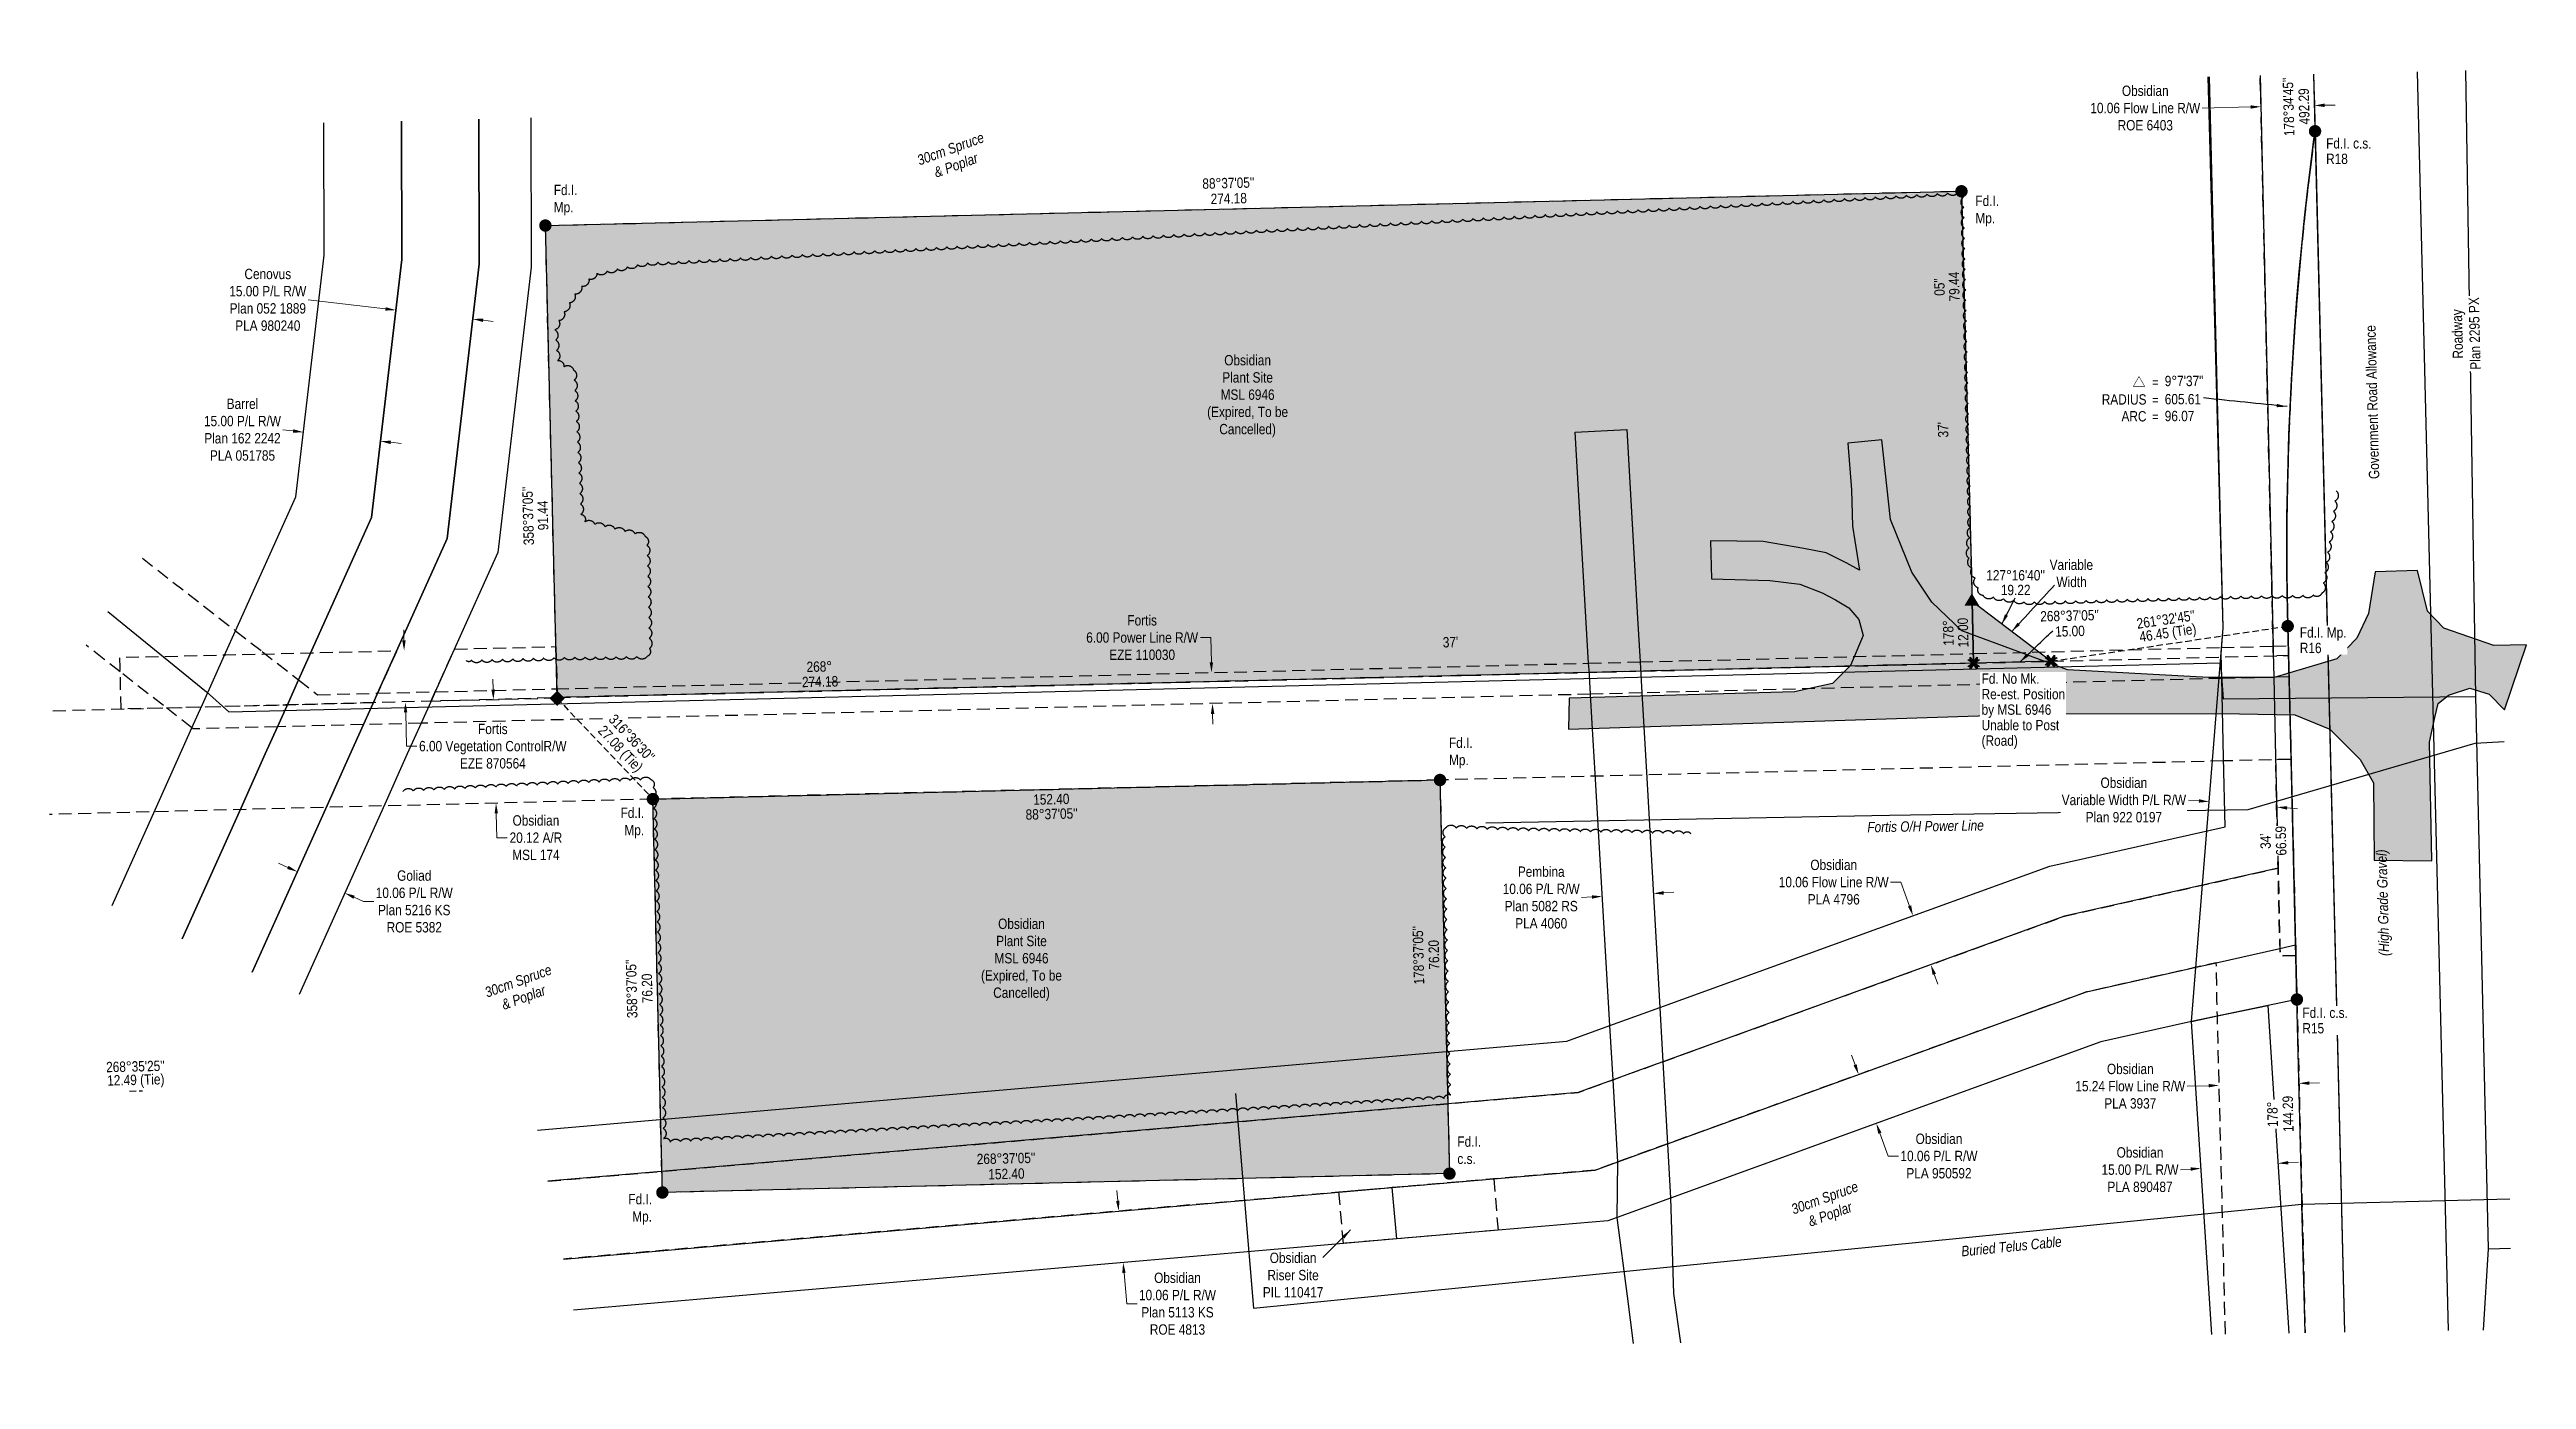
# Model space of a CAD drawing. Extents: x 615294 to 623191, y 5889240 to 5894182.
# Drawn here: x 617171 to 619567, y 5889240 to 5890527 of the extents above; entities that cross this region are included whole.
import ezdxf
from ezdxf.enums import TextEntityAlignment as Align

# ---------------------------------------------------------------- set-up
doc = ezdxf.new("R2010")
doc.units = 0
doc.header["$LTSCALE"] = 5
doc.header["$PDSIZE"] = 0.5
for name, pattern in [('0', [1, 1, 0]), ('foc-ACCESSROAD', [3.75, 2.5, -1.25]), ('foc-FLOWLINE', [3.75, 2.5, -1.25]), ('foc-TIELINE', [1.875, 1.25, -0.625])]:
    doc.linetypes.add(name, pattern=pattern)
doc.layers.get('Defpoints').update_dxf_attribs({"color": 9})
for name, color, linetype in [('AS-POWER', 104, 'foc-POWER'), ('AS-ROADS', 254, 'Continuous'), ('AS-TELUS', 224, 'foc-TEL'), ('C-AR', 13, 'foc-ACCESSROAD'), ('C-FLOWLINE', 13, 'foc-FLOWLINE'), ('C-RW', 13, 'Continuous'), ('C-WS', 13, 'foc-ACCESSROAD'), ('F-EZE', 190, 'foc-FLOWLINE'), ('F-RW', 190, 'Continuous'), ('L-BD', 7, 'Continuous'), ('L-BD1', 253, 'Continuous'), ('L-MON', 1, 'Continuous'), ('L-MON-T', 1, 'Continuous'), ('L-ROAD-T', 7, 'Continuous'), ('L-SEC', 7, 'Continuous'), ('L-TIE', 7, 'foc-TIELINE'), ('L-TITLEDB', 4, 'Continuous'), ('L-TITLEDB-T', 4, 'Continuous'), ('P-PROPOSED', 10, 'Continuous'), ('P-PROPOSED-H', 21, 'Continuous'), ('P-TXT', 4, 'Continuous'), ('T-BUSH', 110, '0'), ('T-BUSH-T', 110, 'Continuous')]:
    doc.layers.add(name, color=color, linetype=linetype)
for name, color, linetype, lineweight in [('C-AR-T', 13, 'Continuous', 9), ('C-FLOWLINE-T', 13, 'Continuous', 9), ('C-RW-T', 13, 'Continuous', 9), ('C-WS-T', 13, 'Continuous', 9), ('F-EZE-T', 190, 'Continuous', 9), ('F-RW-T', 190, 'Continuous', 9), ('T-TEXT', 48, 'Continuous', 18)]:
    doc.layers.add(name, color=color, linetype=linetype, lineweight=lineweight)
doc.styles.add('80', font='ARIALN.TTF', dxfattribs={"height": 10})
doc.styles.add('80CG', font='ARIALN.TTF', dxfattribs={"height": 10})
doc.styles.add('80L', font='ARIALN.TTF', dxfattribs={"height": 10})
doc.styles.add('80LS', font='ARIALNI.TTF', dxfattribs={"height": 10})
doc.styles.add('foc-LtypeFont', font='ARIALN.TTF', dxfattribs={"height": 7.35})
doc.linetypes.add('foc-POWER', pattern='A,6,-1,["P",foc-LtypeFont,S=0.2,R=0,X=-0.625,Y=-0.75],-1.24,4', length=12.24)
doc.linetypes.add('foc-TEL', pattern='A,2,-1,["T",foc-LtypeFont,S=0.2,R=0,X=-0.425,Y=-0.75],-1.24,8', length=12.24)
doc.dimstyles.new('Compass 5 000', dxfattribs={"dimscale": 5, "dimtxt": 9, "dimasz": 2, "dimexe": 0.2, "dimexo": 0.0625, "dimgap": 0.5, "dimtad": 0, "dimtih": 1, "dimtoh": 1, "dimzin": 0, "dimdsep": 46, "dimtxsty": '80CG', "dimcen": 0.1, "dimse1": 1, "dimse2": 1, "dimclrd": 256, "dimclrt": 256, "dimaunit": 1, "dimadec": 4, "dimazin": 0, "dimtfac": 0.06, "dimtofl": 0, "dimtmove": 0, "dimatfit": 1, "dimfxl": 0.2, "dimtolj": 1, "dimtzin": 0, "dimlwd": -1, "dimarcsym": 0})

msp = doc.modelspace()

# ---------------------------------------------------------------- texts
at = {"layer": 'AS-POWER', "insert": (618985.533, 5889775.4), "char_height": 9.99643, "width": 112.46088, "attachment_point": 5, "rotation": 0.923722, "style": '80CG'}
msp.add_mtext('\\A1;{\\fArial Narrow|b0|i1|c0|p34;Fortis O/H Power Line}', dxfattribs=at)
at = {"layer": 'AS-TELUS', "insert": (619068.608, 5889368.732), "char_height": 9.99643, "width": 97.2003, "attachment_point": 5, "rotation": 5.666412, "style": '80CG'}
msp.add_mtext('\\A1;{\\fArial Narrow|b0|i1|c0|p34;Buried Telus Cable}', dxfattribs=at)
at = {"layer": 'C-WS-T', "char_height": 10, "attachment_point": 5, "style": '80CG'}
for s, insert, width in [('\\A1;Obsidian\\PPlant Site\\PMSL 6946\\P(Expired, To be \\PCancelled)', (618329.633, 5890191.656), 77.92401), ('\\A1;Obsidian\\PPlant Site\\PMSL 6946\\P(Expired, To be \\PCancelled)', (618110.879, 5889646.192), 77.92401), ('\\A1;Obsidian\\PRiser Site\\PPIL 110417', (618373.64, 5889340.943), 58.16276)]:
    msp.add_mtext(s, dxfattribs=dict(at, insert=insert, width=width))
at = {"layer": 'L-BD', "style": '80L'}
for s, height, rotation, p in [("178°34'45''", 9.99643, 91.5003, (619336.69, 5890471.72)), ('492.29', 9.9964, 91.5003, (619351.679, 5890472.113)), ("268°37'05''", 9.99643, 1.3942, (619124.872, 5889979.225)), ("261°32'45''", 9.99643, 8.4365, (619217.957, 5889975.588)), ('15.00', 9.9964, 1.3942, (619125.237, 5889964.235)), ('46.45 (Tie)', 9.99643, 8.4365, (619220.047, 5889961.497)), ("268°35'25''", 9.99643, 1.4093, (617253.677, 5889543.013)), ('12.49 (Tie)', 9.99643, 1.4093, (617254.027, 5889528.773))]:
    msp.add_text(s, height=height, rotation=rotation, dxfattribs=at).set_placement(p, align=Align.MIDDLE)
for s, height, p in [("127°16'40''", 9.99643, (619072.627, 5890018.337)), ('19.22', 9.9964, (619072.719, 5890004.092))]:
    msp.add_text(s, height=height, dxfattribs=at).set_placement(p, align=Align.MIDDLE)
at = {"layer": 'L-BD1', "style": '80L'}
for s, height, rotation, p in [("88°37'05''", 9.9964, 1.3952, (618311.041, 5890397.989)), ('274.18', 9.9964, 1.3952, (618311.406, 5890382.999)), ("05''", 9.9964, 91.4756, (618998.906, 5890297.377)), ('79.44', 9.9964, 91.4756, (619013.146, 5890297.743)), ("37'", 9.9964, 91.4756, (619002.466, 5890159.149)), ("358°37'05''", 9.99643, 91.4329, (617633.533, 5890075.849)), ('91.44', 9.9964, 91.4329, (617647.774, 5890076.205)), ("37'", 9.9964, 1.3887, (618525.944, 5889953.639)), ('178°', 9.9964, 91.4756, (619007.533, 5889962.477)), ('12.00', 9.9964, 91.4756, (619021.773, 5889962.844)), ('268°', 9.9964, 1.3887, (617915.283, 5889929.972)), ("88°37'05''", 9.9964, 1.389, (618140.046, 5889787.331)), ('152.40', 9.9964, 1.389, (618139.7, 5889801.572)), ("178°37'05''", 9.99643, 91.379108, (618494.866, 5889650.642)), ('76.20', 9.9964, 91.379108, (618509.856, 5889651.003)), ("358°37'05''", 9.99643, 91.3825, (617733.687, 5889618.099)), ('76.20', 9.9964, 91.3825, (617748.678, 5889618.461)), ("268°37'05''", 9.99643, 1.354978, (618095.975, 5889453.958)), ('152.40', 9.9964, 1.354978, (618096.33, 5889438.968))]:
    msp.add_text(s, height=height, rotation=rotation, dxfattribs=at).set_placement(p, align=Align.MIDDLE)
at = {"layer": 'L-BD1', "insert": (617915.871, 5889920.371), "char_height": 9.9964, "width": 35.2655, "attachment_point": 2, "rotation": 1.3887, "style": '80L', "bg_fill": 1, "box_fill_scale": 1.15, "bg_fill_color": 21, "bg_fill_transparency": 0}
msp.add_mtext('274.18', dxfattribs=at)
at = {"layer": 'L-ROAD-T', "style": '80L'}
msp.add_text('Government Road Allowance', height=9.99643, rotation=91.421118, dxfattribs=at).set_placement((619417.693, 5890185.91), align=Align.MIDDLE_CENTER)
at = {"layer": 'P-TXT', "insert": (619105.493, 5890033.54), "char_height": 9.99643, "attachment_point": 1, "style": '80L'}
msp.add_mtext_dynamic_manual_height_columns('\\pi0.084698;Variable\\P\\pi6.6512;Width', width=41.62797, gutter_width=50, heights=[0], dxfattribs=at)
at = {"layer": 'T-BUSH-T', "char_height": 9.99979, "attachment_point": 1, "rotation": 20, "style": '80L'}
for insert in [(618008.477, 5890424.178), (617590.147, 5889618.739)]:
    msp.add_mtext_dynamic_manual_height_columns('\\pi0.36449;{\\fArial Narrow|b0|i1|c0|p34;30cm Spruce\\P\\pi11.64;& Poplar}', width=67.3101, gutter_width=50, heights=[0], dxfattribs=dict(at, insert=insert))
at = {"layer": 'T-TEXT', "style": '80LS'}
msp.add_text('(High Grade Gravel)', height=10, rotation=91.421118, dxfattribs=at).set_placement((619427.868, 5889701.439), align=Align.MIDDLE_CENTER)

# ---------------------------------------------------------------- blocks, each defined once
blk = doc.blocks.new('*D699')
at = {"layer": 'C-RW-T', "transparency": 16777216}
for p, q in [((618917.4, 5889544.5), (618913.9, 5889553.9)), ((618941.3, 5889478.4), (618949.4, 5889456.2)), ((618949.4, 5889456.2), (618959.4, 5889456.2))]:
    blk.add_line(p, q, dxfattribs=at)
for points in [[(618918.9, 5889545.1), (618915.8, 5889543.9), (618920.8, 5889535.1)], [(618942.9, 5889479), (618939.7, 5889477.9), (618937.9, 5889487.8)]]:
    blk.add_solid(points, dxfattribs=at)
at = {"layer": 'Defpoints', "color": 0, "transparency": 16777216}
for p in [(618884.5, 5889521.9), (618937.9, 5889487.8), (618901.6, 5889474.7)]:
    blk.add_point(p, dxfattribs=at)
at = {"layer": 'C-RW-T', "transparency": 16777216, "insert": (618998.5, 5889456.2), "char_height": 10, "attachment_point": 5, "style": '80CG', "bg_fill": 3, "box_fill_scale": 1.1, "bg_fill_color": 256, "bg_fill_true_color": 13158600, "bg_fill_transparency": 0}
blk.add_mtext('\\A1;Obsidian\\P10.06 P/L R/W\\PPLA 950592', dxfattribs=at)
blk = doc.blocks.new('*D700')
at = {"layer": 'Defpoints', "color": 0, "transparency": 16777216}
for p in [(618277, 5889923.7), (618294.8, 5889924.2), (618277.7, 5889893.7)]:
    blk.add_point(p, dxfattribs=at)
at = {"layer": 'F-EZE-T', "transparency": 16777216}
for p, q in [((618294, 5889958), (618284, 5889958)), ((618294.6, 5889934.1), (618294, 5889958)), ((618295.8, 5889884.2), (618296.1, 5889874.2))]:
    blk.add_line(p, q, dxfattribs=at)
for points in [[(618296.2, 5889934.2), (618292.9, 5889934.1), (618294.8, 5889924.2)], [(618297.5, 5889884.2), (618294.1, 5889884.1), (618295.6, 5889894.2)]]:
    blk.add_solid(points, dxfattribs=at)
at = {"layer": 'F-EZE-T', "transparency": 16777216, "insert": (618227.6, 5889958), "char_height": 10, "attachment_point": 5, "style": '80CG'}
blk.add_mtext('\\A1;Fortis\\P6.00 Power Line R/W\\PEZE 110030', dxfattribs=at)
blk = doc.blocks.new('fdia')
at = {"color": 255, "const_width": 1}
blk.add_lwpolyline([(-0.5, 0, 1), (0.5, 0, 1)], format="xyb", close=True, dxfattribs=at)
blk = doc.blocks.new('Fdiaa')
blk.add_blockref('fdia', (0, 0))
blk = doc.blocks.new('fdib')
at = {"color": 1, "const_width": 1.6}
blk.add_lwpolyline([(-0.4, 0, 1), (0.4, 0, 1)], format="xyb", close=True, dxfattribs=at)
at = {"color": 1}
blk.add_circle((0, 0), 0.8, dxfattribs=at)
blk = doc.blocks.new('Fdibb')
blk.add_blockref('fdib', (0, 0))
blk = doc.blocks.new('fdicc')
for name in ['Fdibb', 'Fdiaa']:
    blk.add_blockref(name, (0, 0))
blk = doc.blocks.new('FDI')
blk.add_blockref('fdicc', (0, 0))
blk = doc.blocks.new('TRIA')
blk.add_hatch(color=255).paths.add_polyline_path([(-0.04, 1.52), (-1.47, -0.87), (1.39, -0.87)])
blk = doc.blocks.new('TRIAA')
blk.add_blockref('TRIA', (0, 0))
blk = doc.blocks.new('TRIB')
at = {"color": 1}
blk.add_lwpolyline([(-1.12, -0.67), (-0.04, 1.13), (1.04, -0.67)], close=True, dxfattribs=at)
blk = doc.blocks.new('TRIBB')
blk.add_blockref('TRIB', (0, 0))
blk = doc.blocks.new('TRICC')
for name in ['TRIAA', 'TRIBB']:
    blk.add_blockref(name, (0, 0))
blk = doc.blocks.new('plspike')
blk.add_blockref('TRICC', (0, 0))
blk = doc.blocks.new('SMONA')
blk.add_hatch(color=255).paths.add_polyline_path([(0, -1.49), (1.49, 0), (0, 1.49), (-1.49, 0)])
blk = doc.blocks.new('SMONAA')
blk.add_blockref('SMONA', (0, 0))
blk = doc.blocks.new('SMONB')
at = {"color": 1}
blk.add_solid([(0, 1.2), (1.2, 0), (-1.2, 0), (0, -1.2)], dxfattribs=at)
blk = doc.blocks.new('SMONBB')
blk.add_blockref('SMONB', (0, 0))
blk = doc.blocks.new('SMONCC')
for name in ['SMONAA', 'SMONBB']:
    blk.add_blockref(name, (0, 0))
blk = doc.blocks.new('FDIBAR')
blk.add_blockref('SMONCC', (0, 0))
blk = doc.blocks.new('TEMP')
h = blk.add_hatch(color=255)
h.dxf.hatch_style = 1
h.paths.add_polyline_path([(0, 0.25), (-0.67, 1.15), (-0.67, 0.67), (-1.15, 0.67), (-0.25, 0), (-1.15, -0.67), (-0.67, -0.67), (-0.67, -1.15), (0, -0.25), (0.67, -1.15), (0.67, -0.67), (1.15, -0.67), (0.25, 0), (1.15, 0.67), (0.67, 0.67), (0.67, 1.15)])
h.paths.add_polyline_path([(0.57, 0.85), (0.57, 0.57), (0.85, 0.57), (0.08, 0), (0.85, -0.57), (0.57, -0.57), (0.57, -0.85), (0, -0.08), (-0.57, -0.85), (-0.57, -0.57), (-0.85, -0.57), (-0.08, 0), (-0.85, 0.57), (-0.57, 0.57), (-0.57, 0.85), (0, 0.08)], flags=16)
h = blk.add_hatch(color=1)
h.dxf.hatch_style = 1
h.paths.add_polyline_path([(0, 0.08), (-0.57, 0.85), (-0.57, 0.57), (-0.85, 0.57), (-0.08, 0), (-0.85, -0.57), (-0.57, -0.57), (-0.57, -0.85), (0, -0.08), (0.57, -0.85), (0.57, -0.57), (0.85, -0.57), (0.08, 0), (0.85, 0.57), (0.57, 0.57), (0.57, 0.85)])
at = {"color": 1}
for p, q in [((-0.08, 0), (0.08, 0)), ((0, 0.08), (0, -0.08))]:
    blk.add_line(p, q, dxfattribs=at)
at = {"color": 255, "flags": 128}
blk.add_lwpolyline([(-0.25, 0), (-1.15, 0.67), (-0.67, 0.67), (-0.67, 1.15), (0, 0.25), (0.67, 1.15), (0.67, 0.67), (1.15, 0.67), (0.25, 0), (1.15, -0.67), (0.67, -0.67), (0.67, -1.15), (0, -0.25), (-0.67, -1.15), (-0.67, -0.67), (-1.15, -0.67)], close=True, dxfattribs=at)
at = {"color": 1, "flags": 128}
blk.add_lwpolyline([(-0.08, 0), (-0.85, 0.57), (-0.57, 0.57), (-0.57, 0.85), (0, 0.08), (0.57, 0.85), (0.57, 0.57), (0.85, 0.57), (0.08, 0), (0.85, -0.57), (0.57, -0.57), (0.57, -0.85), (0, -0.08), (-0.57, -0.85), (-0.57, -0.57), (-0.85, -0.57)], close=True, dxfattribs=at)
blk = doc.blocks.new('*D701')
at = {"layer": 'Defpoints', "color": 0, "transparency": 16777216}
for p in [(617411, 5889733.2), (617456.1, 5889710.8), (617456.9, 5889712.6)]:
    blk.add_point(p, dxfattribs=at)
at = {"layer": 'F-RW-T', "transparency": 16777216}
for p, q in [((617401.1, 5889735.6), (617392, 5889739.7)), ((617465.2, 5889706.7), (617474.3, 5889702.6)), ((617474.3, 5889702.6), (617484.3, 5889702.6))]:
    blk.add_line(p, q, dxfattribs=at)
for points in [[(617401.8, 5889737.1), (617400.4, 5889734), (617410.2, 5889731.5)], [(617465.9, 5889708.2), (617464.5, 5889705.2), (617456.1, 5889710.8)]]:
    blk.add_solid(points, dxfattribs=at)
at = {"layer": 'F-RW-T', "transparency": 16777216, "insert": (617523.4, 5889702.6), "char_height": 10, "attachment_point": 5, "style": '80CG'}
blk.add_mtext('\\A1;Goliad\\P10.06 P/L R/W\\PPlan 5216 KS\\PROE 5382', dxfattribs=at)
blk = doc.blocks.new('*D702')
at = {"layer": 'Defpoints', "color": 0, "transparency": 16777216}
for p in [(618721.5, 5889720.2), (618672.2, 5889717.4), (618722.1, 5889710.3)]:
    blk.add_point(p, dxfattribs=at)
at = {"layer": 'F-RW-T', "transparency": 16777216}
for p, q in [((618662.8, 5889707), (618652.8, 5889706.4)), ((618732.1, 5889710.9), (618742.1, 5889711.5))]:
    blk.add_line(p, q, dxfattribs=at)
for points in [[(618662.7, 5889708.6), (618662.9, 5889705.3), (618672.8, 5889707.5)], [(618732, 5889712.6), (618732.2, 5889709.2), (618722.1, 5889710.3)]]:
    blk.add_solid(points, dxfattribs=at)
at = {"layer": 'F-RW-T', "transparency": 16777216, "insert": (618613.7, 5889706.4), "char_height": 10, "attachment_point": 5, "style": '80CG'}
blk.add_mtext('\\A1;Pembina\\P10.06 P/L R/W\\PPlan 5082 RS\\PPLA 4060', dxfattribs=at)
blk = doc.blocks.new('*D703')
at = {"layer": 'C-FLOWLINE-T', "transparency": 16777216}
for p, q in [((618961.7, 5889721.3), (618951.7, 5889721.3)), ((618970, 5889698.2), (618961.7, 5889721.3)), ((618994, 5889632.1), (618997.4, 5889622.7))]:
    blk.add_line(p, q, dxfattribs=at)
for points in [[(618971.6, 5889698.8), (618968.5, 5889697.7), (618973.4, 5889688.8)], [(618995.6, 5889632.7), (618992.4, 5889631.5), (618990.6, 5889641.5)]]:
    blk.add_solid(points, dxfattribs=at)
at = {"layer": 'Defpoints', "color": 0, "transparency": 16777216}
for p in [(618973.4, 5889688.8), (618922.1, 5889670.2), (618939.3, 5889622.9)]:
    blk.add_point(p, dxfattribs=at)
at = {"layer": 'C-FLOWLINE-T', "transparency": 16777216, "insert": (618896.7, 5889721.3), "char_height": 10, "attachment_point": 5, "style": '80CG'}
blk.add_mtext('\\A1;Obsidian\\P10.06 Flow Line R/W\\PPLA 4796', dxfattribs=at)
blk = doc.blocks.new('*D704')
at = {"layer": 'C-FLOWLINE-T', "transparency": 16777216}
for p, q in [((618204.1, 5889412.9), (618203.2, 5889422.8)), ((618210.1, 5889343.2), (618212.7, 5889313.3)), ((618212.7, 5889313.3), (618222.7, 5889313.3))]:
    blk.add_line(p, q, dxfattribs=at)
for points in [[(618205.7, 5889413), (618202.4, 5889412.7), (618204.9, 5889402.9)], [(618211.7, 5889343.3), (618208.4, 5889343), (618209.2, 5889353.1)]]:
    blk.add_solid(points, dxfattribs=at)
at = {"layer": 'Defpoints', "color": 0, "transparency": 16777216}
for p in [(618153.6, 5889398.5), (618157.9, 5889348.7), (618209.2, 5889353.1)]:
    blk.add_point(p, dxfattribs=at)
at = {"layer": 'C-FLOWLINE-T', "transparency": 16777216, "insert": (618261.8, 5889313.3), "char_height": 10, "attachment_point": 5, "style": '80CG'}
blk.add_mtext('\\A1;Obsidian\\P10.06 P/L R/W\\PPlan 5113 KS\\PROE 4813', dxfattribs=at)
blk = doc.blocks.new('*D705')
at = {"layer": 'C-FLOWLINE-T', "transparency": 16777216}
for p, q in [((619259.6, 5889524.3), (619238.6, 5889523.8)), ((619356.8, 5889526.8), (619366.8, 5889527.1))]:
    blk.add_line(p, q, dxfattribs=at)
for points in [[(619356.8, 5889528.5), (619356.9, 5889525.1), (619346.8, 5889526.6)], [(619259.5, 5889526), (619259.6, 5889522.7), (619269.6, 5889524.6)]]:
    blk.add_solid(points, dxfattribs=at)
at = {"layer": 'Defpoints', "color": 0, "transparency": 16777216}
for p in [(619346.8, 5889528.1), (619269.5, 5889526.1), (619269.6, 5889524.6)]:
    blk.add_point(p, dxfattribs=at)
at = {"layer": 'C-FLOWLINE-T', "transparency": 16777216, "insert": (619183.6, 5889523.8), "char_height": 10, "attachment_point": 5, "style": '80CG'}
blk.add_mtext('\\A1;Obsidian\\P15.24 Flow Line R/W\\PPLA 3937', dxfattribs=at)
blk = doc.blocks.new('*D706')
at = {"layer": 'C-AR-T', "transparency": 16777216}
for p, q in [((617599.7, 5889907.8), (617599.4, 5889917.7)), ((617602.8, 5889787.9), (617603.4, 5889764.3)), ((617603.4, 5889764.3), (617613.4, 5889764.3))]:
    blk.add_line(p, q, dxfattribs=at)
for points in [[(617601.4, 5889907.8), (617598, 5889907.7), (617600, 5889897.8)], [(617604.4, 5889787.9), (617601.1, 5889787.8), (617602.5, 5889797.8)]]:
    blk.add_solid(points, dxfattribs=at)
at = {"layer": 'Defpoints', "color": 0, "transparency": 16777216}
for p in [(617610.7, 5889898), (617602.5, 5889797.8), (617613.2, 5889798.1)]:
    blk.add_point(p, dxfattribs=at)
at = {"layer": 'C-AR-T', "transparency": 16777216, "insert": (617641.1, 5889764.3), "char_height": 10, "attachment_point": 5, "style": '80CG'}
blk.add_mtext('\\A1;Obsidian\\P20.12 A/R\\PMSL 174', dxfattribs=at)
blk = doc.blocks.new('*D707')
at = {"layer": 'Defpoints', "color": 0, "transparency": 16777216}
for p in [(617416.2, 5890156.8), (617415, 5890146.5), (617489.5, 5890137.8)]:
    blk.add_point(p, dxfattribs=at)
at = {"layer": 'F-RW-T', "transparency": 16777216}
for p, q in [((617406.2, 5890158), (617396.3, 5890159.2)), ((617500.6, 5890147), (617510.6, 5890145.8))]:
    blk.add_line(p, q, dxfattribs=at)
for points in [[(617406.4, 5890159.7), (617406, 5890156.3), (617416.2, 5890156.8)], [(617500.8, 5890148.6), (617500.4, 5890145.3), (617490.7, 5890148.1)]]:
    blk.add_solid(points, dxfattribs=at)
at = {"layer": 'F-RW-T', "transparency": 16777216, "insert": (617357.2, 5890159.2), "char_height": 10, "attachment_point": 5, "style": '80CG'}
blk.add_mtext('\\A1;Barrel\\P15.00 P/L R/W\\PPlan 162 2242\\PPLA 051785', dxfattribs=at)
blk = doc.blocks.new('*D708')
at = {"layer": 'Defpoints', "color": 0, "transparency": 16777216}
for p in [(617454.6, 5889944), (617513.6, 5889945.4), (617455.8, 5889894.1)]:
    blk.add_point(p, dxfattribs=at)
at = {"layer": 'F-EZE-T', "transparency": 16777216}
for p, q in [((617513.4, 5889955.4), (617513.2, 5889965.4)), ((617515.1, 5889885.5), (617515.8, 5889852.9)), ((617515.8, 5889852.9), (617525.8, 5889852.9))]:
    blk.add_line(p, q, dxfattribs=at)
for points in [[(617515.1, 5889955.4), (617511.7, 5889955.4), (617513.6, 5889945.4)], [(617516.7, 5889885.6), (617513.4, 5889885.5), (617514.8, 5889895.5)]]:
    blk.add_solid(points, dxfattribs=at)
at = {"layer": 'F-EZE-T', "transparency": 16777216, "insert": (617599.4, 5889852.9), "char_height": 10, "attachment_point": 5, "style": '80CG'}
blk.add_mtext('\\A1;Fortis\\P6.00 Vegetation ControlR/W\\PEZE 870564', dxfattribs=at)
blk = doc.blocks.new('*D716')
at = {"layer": 'C-RW-T', "transparency": 16777216}
for p, q in [((619242.1, 5889443.6), (619232.1, 5889443)), ((619336.4, 5889449.8), (619346.4, 5889450.4))]:
    blk.add_line(p, q, dxfattribs=at)
for points in [[(619242, 5889445.3), (619242.2, 5889442), (619252.1, 5889444.3)], [(619336.3, 5889451.4), (619336.5, 5889448.1), (619326.4, 5889449.1)]]:
    blk.add_solid(points, dxfattribs=at)
at = {"layer": 'Defpoints', "color": 0, "transparency": 16777216}
for p in [(619252, 5889445.1), (619252.1, 5889444.3), (619326.4, 5889449.9)]:
    blk.add_point(p, dxfattribs=at)
at = {"layer": 'C-RW-T', "transparency": 16777216, "insert": (619193, 5889443), "char_height": 10, "attachment_point": 5, "style": '80CG'}
blk.add_mtext('\\A1;Obsidian\\P15.00 P/L R/W\\PPLA 890487', dxfattribs=at)
blk = doc.blocks.new('*D717')
at = {"layer": 'Defpoints', "color": 0, "transparency": 16777216}
for p in [(617505.5, 5890275), (617506.3, 5890281.8), (617580.8, 5890273.1)]:
    blk.add_point(p, dxfattribs=at)
at = {"layer": 'F-RW-T', "transparency": 16777216}
for p, q in [((617495.6, 5890276.1), (617420.8, 5890284.9)), ((617590, 5890265.1), (617599.9, 5890264))]:
    blk.add_line(p, q, dxfattribs=at)
for points in [[(617495.8, 5890277.8), (617495.4, 5890274.5), (617505.5, 5890275)], [(617590.2, 5890266.8), (617589.8, 5890263.5), (617580, 5890266.3)]]:
    blk.add_solid(points, dxfattribs=at)
at = {"layer": 'F-RW-T', "transparency": 16777216, "insert": (617381.7, 5890284.9), "char_height": 10, "attachment_point": 5, "style": '80CG'}
blk.add_mtext('\\A1;Cenovus\\P15.00 P/L R/W\\PPlan 052 1889\\PPLA 980240', dxfattribs=at)
blk = doc.blocks.new('*D725')
at = {"layer": 'C-FLOWLINE-T', "transparency": 16777216}
for p, q in [((619300, 5890471.6), (619253.1, 5890470.5)), ((619371.7, 5890473.2), (619381.7, 5890473.4))]:
    blk.add_line(p, q, dxfattribs=at)
for points in [[(619300, 5890473.2), (619300.1, 5890469.9), (619310, 5890471.8)], [(619371.7, 5890474.9), (619371.7, 5890471.5), (619361.7, 5890473)]]:
    blk.add_solid(points, dxfattribs=at)
at = {"layer": 'Defpoints', "color": 0, "transparency": 16777216}
for p in [(619309.8, 5890480.8), (619310, 5890471.8), (619361.5, 5890482)]:
    blk.add_point(p, dxfattribs=at)
at = {"layer": 'C-FLOWLINE-T', "transparency": 16777216, "insert": (619198.1, 5890470.5), "char_height": 10, "attachment_point": 5, "style": '80CG'}
blk.add_mtext('\\A1;Obsidian\\P10.06 Flow Line R/W\\PROE 6403', dxfattribs=at)
blk = doc.blocks.new('*D726')
at = {"layer": 'C-RW-T', "transparency": 16777216}
for p, q in [((619250, 5889800), (619240, 5889800.8)), ((619335.3, 5889793.1), (619345.3, 5889792.3))]:
    blk.add_line(p, q, dxfattribs=at)
for points in [[(619250.1, 5889801.6), (619249.9, 5889798.3), (619260, 5889799.2)], [(619335.4, 5889794.8), (619335.2, 5889791.5), (619325.3, 5889793.9)]]:
    blk.add_solid(points, dxfattribs=at)
at = {"layer": 'Defpoints', "color": 0, "transparency": 16777216}
for p in [(619259.9, 5889798.4), (619260, 5889799.2), (619325.3, 5889793.1)]:
    blk.add_point(p, dxfattribs=at)
at = {"layer": 'C-RW-T', "transparency": 16777216, "insert": (619177.4, 5889800.8), "char_height": 10, "attachment_point": 5, "style": '80CG', "bg_fill": 3, "box_fill_scale": 1.1, "bg_fill_color": 256, "bg_fill_true_color": 13158600, "bg_fill_transparency": 0}
blk.add_mtext('\\A1;Obsidian\\PVariable Width P/L R/W\\PPlan 922 0197', dxfattribs=at)
blk = doc.blocks.new('curve')
at = {"const_width": 0.1}
blk.add_lwpolyline([(-4.99, 5.39), (-6.08, 3.49), (-3.89, 3.49)], close=True, dxfattribs=at)
at = {"style": '80'}
for s, p in [('RADIUS', (-3.54, -0.05)), ('ARC', (-3.54, -3.31))]:
    blk.add_text(s, height=2, dxfattribs=at).set_placement(p, align=Align.RIGHT)
for p in [(-2.44, 3.36), (-2.44, -0.04), (-2.44, -3.3)]:
    blk.add_text('=', height=1.8, dxfattribs=at).set_placement(p)
for tag, p in [('DELTA', (0, 3.52)), ('CURVE_RADIUS', (0, 0)), ('ARC_LENGTH', (0, -3.26))]:
    blk.add_attdef(tag, p, '', height=2, dxfattribs=at)

# ---------------------------------------------------------------- dimensions: what is measured, and where the dimension line sits
at = {"layer": 'C-AR-T', "color": 5}
dim = msp.add_linear_dim(base=(617602.504, 5889797.849), p1=(617610.654, 5889898.028), p2=(617613.206, 5889798.122), angle=271.463249, text='Obsidian\\P20.12 A/R\\PMSL 174', dimstyle='Compass 5 000', dxfattribs=at)
dim.commit()
dim.dimension.update_dxf_attribs({"geometry": '*D706', "text_midpoint": (617641.096, 5889764.301), "dimtype": 161})
at = {"layer": 'C-FLOWLINE-T'}
dim = msp.add_linear_dim(base=(619310.033, 5890471.803), p1=(619361.494, 5890481.98), p2=(619309.83, 5890480.815), angle=181.29186, text='Obsidian\\P10.06 Flow Line R/W\\PROE 6403', dimstyle='Compass 5 000', dxfattribs=at)
dim.commit()
dim.dimension.update_dxf_attribs({"geometry": '*D725', "text_midpoint": (619198.105, 5890470.519), "dimtype": 161})
at = {"layer": 'C-FLOWLINE-T', "color": 5}
for base, p1, p2, angle, text, picture, middle in [((618973.442, 5889688.834), (618939.284, 5889622.91), (618922.127, 5889670.227), 109.930518, 'Obsidian\\P10.06 Flow Line R/W\\PPLA 4796', '*D703', (618896.675, 5889721.287)), ((618209.229, 5889353.133), (618153.578, 5889398.48), (618157.879, 5889348.697), 274.937482, 'Obsidian\\P10.06 P/L R/W\\PPlan 5113 KS\\PROE 4813', '*D704', (618261.753, 5889313.335))]:
    dim = msp.add_linear_dim(base=base, p1=p1, p2=p2, angle=angle, text=text, dimstyle='Compass 5 000', dxfattribs=at)
    dim.commit()
    dim.dimension.update_dxf_attribs({"geometry": picture, "text_midpoint": middle, "dimtype": 161})
at = {"layer": 'F-EZE-T'}
dim = msp.add_linear_dim(base=(618294.816, 5889924.151), p1=(618277.703, 5889893.711), p2=(618276.958, 5889923.708), angle=91.422177, text='Fortis\\P6.00 Power Line R/W\\PEZE 110030', dimstyle='Compass 5 000', dxfattribs=at)
dim.commit()
dim.dimension.update_dxf_attribs({"geometry": '*D700', "text_midpoint": (618227.612, 5889957.986), "dimtype": 161})
at = {"layer": 'F-EZE-T', "color": 5}
dim = msp.add_linear_dim(base=(617513.643, 5889945.403), p1=(617455.801, 5889894.104), p2=(617454.613, 5889943.997), angle=91.364391, text='Fortis\\P6.00 Vegetation ControlR/W\\PEZE 870564', dimstyle='Compass 5 000', dxfattribs=at)
dim.commit()
dim.dimension.update_dxf_attribs({"geometry": '*D708', "text_midpoint": (617599.411, 5889852.862), "dimtype": 161})
at = {"layer": 'F-RW-T'}
dim = msp.add_linear_dim(base=(617505.513, 5890274.979), p1=(617580.847, 5890273.14), p2=(617506.316, 5890281.847), angle=173.336354, text='Cenovus\\P15.00 P/L R/W\\PPlan 052 1889\\PPLA 980240', dimstyle='Compass 5 000', dxfattribs=at)
dim.commit()
dim.dimension.update_dxf_attribs({"geometry": '*D717', "text_midpoint": (617381.7, 5890284.878), "dimtype": 161})
at = {"layer": 'F-RW-T', "color": 5}
for p1, p2, distance, text, picture, middle in [((617489.49, 5890137.827), (617414.953, 5890146.537), -10.374, 'Barrel\\P15.00 P/L R/W\\PPlan 162 2242\\PPLA 051785', '*D707', (617357.206, 5890159.162)), ((617411.017, 5889733.193), (617456.889, 5889712.564), -1.901, 'Goliad\\P10.06 P/L R/W\\PPlan 5216 KS\\PROE 5382', '*D701', (617523.436, 5889702.627))]:
    dim = msp.add_aligned_dim(p1=p1, p2=p2, distance=distance, text=text, dimstyle='Compass 5 000', dxfattribs=at)
    dim.commit()
    dim.dimension.update_dxf_attribs({"geometry": picture, "text_midpoint": middle})
dim = msp.add_linear_dim(base=(618722.087, 5889710.324), p1=(618672.234, 5889717.384), p2=(618721.526, 5889720.188), angle=3.255304, text='Pembina\\P10.06 P/L R/W\\PPlan 5082 RS\\PPLA 4060', dimstyle='Compass 5 000', dxfattribs=at)
dim.commit()
dim.dimension.update_dxf_attribs({"geometry": '*D702', "text_midpoint": (618613.741, 5889706.385), "dimtype": 161})

# ---------------------------------------------------------------- hatches: boundary and pattern name
at = {"layer": 'AS-ROADS'}
h = msp.add_hatch(color=256, dxfattribs=at)
h.dxf.hatch_style = 1
h.paths.add_polyline_path([(619461.585, 5890022.939), (619420.489, 5890021.585), (619414.142, 5889981.367), (619402.851, 5889957.447), (619383.433, 5889937.589), (619322.918, 5889919.536), (619259.242, 5889919.536), (619122.719, 5889926.787), (619020.657, 5889964.698), (618991.687, 5889992.363), (618972.268, 5890021.248), (618951.494, 5890072.247), (618943.366, 5890149.424), (618910.265, 5890146.276), (618913.878, 5890101.144), (618914.798, 5890065.776), (618921.572, 5890023.352), (618909.379, 5890030.122), (618889.508, 5890040.051), (618867.832, 5890044.113), (618828.542, 5890050.883), (618777.511, 5890051.785), (618778.414, 5890014.777), (618834.865, 5890013.423), (618863.767, 5890009.812), (618885.444, 5890001.237), (618898.541, 5889994.467), (618911.185, 5889986.794), (618921.121, 5889975.511), (618925.185, 5889960.166), (618912.973, 5889931.138), (618895.361, 5889913.537), (618858.781, 5889905.413), (618640.657, 5889899.546), (618640.206, 5889869.307), (619106.055, 5889884.652), (619289.144, 5889884.152), (619342.884, 5889883.249), (619376.754, 5889869.258), (619406.108, 5889839.922), (619418.753, 5889817.356), (619419.656, 5889742.436), (619475.203, 5889741.985), (619472.949, 5889856.803), (619478.368, 5889880.724), (619481.529, 5889894.263), (619491.465, 5889902.387), (619512.238, 5889909.157), (619530.754, 5889903.29), (619545.657, 5889887.945), (619566.882, 5889951.13), (619535.27, 5889950.227), (619486.874, 5889966.975), (619471.068, 5889983.674)])
at = {"layer": 'P-PROPOSED-H'}
h = msp.add_hatch(color=256, dxfattribs=at)
h.dxf.hatch_style = 1
h.paths.add_polyline_path([(617650.254, 5890356.82), (619020.264, 5890390.188), (619030.489, 5889993.261), (619032.034, 5889933.294), (617661.679, 5889900.074)])
h = msp.add_hatch(color=256, dxfattribs=at)
h.dxf.hatch_style = 1
h.paths.add_polyline_path([(619030.489, 5889993.26), (619106.976, 5889935.126), (619032.034, 5889933.294)])
h = msp.add_hatch(color=256, dxfattribs=at)
h.dxf.hatch_style = 1
h.paths.add_polyline_path([(617754.254, 5889801.725), (618515.758, 5889820.19), (618524.947, 5889439.437), (617763.443, 5889420.972)])

# ---------------------------------------------------------------- linework, layer by layer
at = {"layer": 'AS-POWER', "flags": 128}
for points in [[(619517.819, 5889900.911), (619508.09, 5890506.799)], [(617227.056, 5889983.406), (617322.258, 5889905.416), (617344.038, 5889886.305), (619270.734, 5889933.434), (619273.308, 5889898.893), (619517.819, 5889900.911)], [(619525.347, 5889287.821), (619530.081, 5889366.325), (619517.819, 5889900.911)], [(618560.056, 5889778.661), (618950.647, 5889786.173), (619297.61, 5889791.767), (619517.297, 5889855.934), (619545.304, 5889857.468)], [(619530.081, 5889366.325), (619551.383, 5889367.082)]]:
    msp.add_lwpolyline(points, dxfattribs=at)
at = {"layer": 'AS-ROADS', "flags": 128}
msp.add_lwpolyline([(619461.585, 5890022.939), (619420.489, 5890021.585), (619414.142, 5889981.367), (619402.851, 5889957.447), (619383.433, 5889937.589), (619322.918, 5889919.536), (619259.242, 5889919.536), (619122.719, 5889926.787), (619020.657, 5889964.698), (618991.687, 5889992.363), (618972.268, 5890021.248), (618951.494, 5890072.247), (618943.366, 5890149.424), (618910.265, 5890146.276), (618913.878, 5890101.144), (618914.798, 5890065.776), (618921.572, 5890023.352), (618909.379, 5890030.122), (618889.508, 5890040.051), (618867.832, 5890044.113), (618828.542, 5890050.883), (618777.511, 5890051.785), (618778.414, 5890014.777), (618834.865, 5890013.423), (618863.767, 5890009.812), (618885.444, 5890001.237), (618898.541, 5889994.467), (618911.185, 5889986.794), (618921.121, 5889975.511), (618925.185, 5889960.166), (618912.973, 5889931.138), (618895.361, 5889913.537), (618858.781, 5889905.413), (618640.657, 5889899.546), (618640.206, 5889869.307), (619106.055, 5889884.652), (619289.144, 5889884.152), (619342.884, 5889883.249), (619376.754, 5889869.258), (619406.108, 5889839.922), (619418.753, 5889817.356), (619419.656, 5889742.436), (619475.203, 5889741.985), (619472.949, 5889856.803), (619478.368, 5889880.724), (619481.529, 5889894.263), (619491.465, 5889902.387), (619512.238, 5889909.157), (619530.754, 5889903.29), (619545.657, 5889887.945), (619566.882, 5889951.13), (619535.27, 5889950.227), (619486.874, 5889966.975), (619471.068, 5889983.674)], close=True, dxfattribs=at)
at = {"layer": 'AS-TELUS', "flags": 128}
for points in [[(618318.042, 5889516.669), (618335.326, 5889309.15), (619349.722, 5889409.799)], [(619352.816, 5889285.077), (619349.722, 5889409.799), (619550.79, 5889414.959)]]:
    msp.add_lwpolyline(points, dxfattribs=at)
at = {"layer": 'C-AR', "flags": 128}
msp.add_lwpolyline([(619360.966, 5890503.203), (619362.339, 5890448.075), (619361.293, 5890440.289), (619358.19, 5890416.199), (619355.049, 5890390.097), (619352.171, 5890364.296), (619349.423, 5890337.541), (619347.044, 5890312.206), (619344.8, 5890285.887), (619342.804, 5890259.783), (619341.029, 5890233.575), (619339.482, 5890207.345), (619338.163, 5890181.083), (619337.06, 5890154.446), (619336.192, 5890127.798), (619335.573, 5890101.857), (619335.174, 5890075.562), (619335.005, 5890049.279), (619335.062, 5890023.327), (619335.487, 5889995.819), (619335.904, 5889969.08), (619336.377, 5889950.004), (619336.605, 5889940.767), (619322.016, 5889940.409), (619309.354, 5890501.941)], dxfattribs=at)
msp.add_lwpolyline([(619343.803, 5889650.229), (619328.564, 5889649.903), (619326.521, 5889734.91), (619324.282, 5889839.884), (619339.095, 5889840.251), (619343.803, 5889650.229)], close=True, dxfattribs=at)
at = {"layer": 'C-FLOWLINE', "flags": 128}
for points in [[(617652.672, 5889431.779), (617762.186, 5889441.227), (618523.205, 5889506.892), (618649.349, 5889517.781), (618661.841, 5889522.318), (618683.21, 5889530.065), (618709.9, 5889539.734), (618731.348, 5889547.513), (619119.944, 5889688.418), (619230.468, 5889713.267), (619326.65, 5889734.895), (619328.401, 5889657.14), (619328.565, 5889649.885), (619343.761, 5889650.228), (619344.767, 5889609.28), (619352.82, 5889285.077)], [(619275.689, 5889283.85), (619268.983, 5889547.698), (619267.855, 5889591.989), (619267.463, 5889607.356), (619266.789, 5889643.286), (619247.193, 5889638.88), (619141.39, 5889615.093), (618735.869, 5889468.043), (618687.864, 5889450.646), (618665.967, 5889442.691), (618567.657, 5889434.208), (618469.624, 5889425.747), (618417.916, 5889421.287), (617667.666, 5889356.556)]]:
    msp.add_lwpolyline(points, dxfattribs=at)
at = {"layer": 'C-RW'}
for points in [[(617642.774, 5889481.431), (617760.916, 5889491.625), (618521.935, 5889557.304), (618638.423, 5889567.356), (618680.139, 5889582.484), (618728.363, 5889599.969), (619105.792, 5889736.824), (619275.403, 5889774.958), (619273.893, 5889841.836), (619272.17, 5889918.418), (619271.627, 5889942.452), (619273.509, 5889967.545), (619259.039, 5890500.711)], [(619309.354, 5890501.941), (619321.808, 5889949.664), (619321.943, 5889943.647), (619322.483, 5889919.667), (619324.211, 5889843.024), (619326.65, 5889734.895), (619230.468, 5889713.267), (619119.944, 5889688.418), (618731.348, 5889547.513), (618709.9, 5889539.734), (618683.21, 5889530.065), (618661.841, 5889522.318), (618649.349, 5889517.781), (618523.205, 5889506.892), (617762.186, 5889441.227), (617652.672, 5889431.779)], [(617667.666, 5889356.556), (618417.916, 5889421.287), (618469.624, 5889425.747), (618567.657, 5889434.208), (618665.967, 5889442.691), (618687.864, 5889450.646), (618735.869, 5889468.043), (619141.39, 5889615.093), (619247.193, 5889638.88), (619266.789, 5889643.286), (619328.401, 5889657.14), (619343.508, 5889660.537), (619344.804, 5889607.755), (619242.857, 5889586.368), (619155.228, 5889566.668), (618738.729, 5889415.588), (618687.048, 5889396.836), (618678.276, 5889393.654), (618571.961, 5889384.472), (618473.92, 5889376), (618422.273, 5889371.538), (617677.505, 5889307.198)], [(619262.517, 5889283.64), (619242.857, 5889586.368), (619267.855, 5889591.989), (619316.601, 5889601.839), (619336.99, 5889284.825)]]:
    msp.add_lwpolyline(points, dxfattribs=at)
at = {"layer": 'C-RW', "flags": 128}
msp.add_lwpolyline([(619360.956, 5890503.203), (619362.339, 5890448.075, 0.03984536), (619335.904, 5889969.08), (619344.804, 5889607.755), (619242.857, 5889586.368), (619273.509, 5889967.545), (619260.155, 5890500.739)], format="xyb", dxfattribs=at)
at = {"layer": 'C-RW'}
msp.add_lwpolyline([(618571.961, 5889384.472), (618473.92, 5889376), (618469.624, 5889425.747), (618567.657, 5889434.208), (618665.967, 5889442.691), (618687.864, 5889450.646), (618735.869, 5889468.043), (619141.39, 5889615.093), (619247.193, 5889638.88), (619266.789, 5889643.286), (619328.401, 5889657.14), (619343.508, 5889660.537), (619344.804, 5889607.755), (619242.857, 5889586.368), (619155.228, 5889566.668), (618738.729, 5889415.588), (618687.048, 5889396.836), (618678.276, 5889393.654), (618571.961, 5889384.472)], close=True, dxfattribs=at)
at = {"layer": 'C-WS'}
for points in [[(619032.034, 5889933.294), (617661.679, 5889900.074), (617650.254, 5890356.82), (619020.264, 5890390.188), (619032.034, 5889933.294)], [(618524.934, 5889439.21), (617763.444, 5889420.93), (617754.254, 5889801.725), (618515.769, 5889820.19), (618524.934, 5889439.21)], [(618473.91, 5889376.117), (618422.258, 5889371.716), (618417.96, 5889421.47), (618469.673, 5889425.869), (618567.716, 5889434.213), (618571.961, 5889384.472), (618473.91, 5889376.117)]]:
    msp.add_lwpolyline(points, close=True, dxfattribs=at)
msp.add_lwpolyline([(617173.869, 5889887.16), (617661.679, 5889900.074), (619031.693, 5889933.294), (619336.605, 5889940.767), (619339.098, 5889840.154), (619273.812, 5889838.632), (618515.769, 5889820.19), (617754.254, 5889801.725), (617170.544, 5889786.815)], dxfattribs=at)
at = {"layer": 'F-EZE'}
msp.add_lwpolyline([(617260.383, 5890034.875), (617350.51, 5889964.599), (617376.096, 5889944.649), (617411.424, 5889917.099), (617429.916, 5889902.678), (617487.883, 5889904.116), (617543.647, 5889905.504), (617660.43, 5889908.401), (618659.589, 5889933.207), (618709.338, 5889934.443), (619032.399, 5889942.472), (619271.493, 5889948.416), (619321.808, 5889949.664), (619336.377, 5889950.004), (619337.119, 5889920.025), (619322.483, 5889919.667), (619272.17, 5889918.418), (618711.043, 5889904.468), (618661.344, 5889903.234), (617529.996, 5889875.151), (617474.234, 5889873.766), (617391.015, 5889871.703), (617309.617, 5889869.684), (617308.299, 5889870.713), (617280.746, 5889892.187), (617238.895, 5889924.83), (617223.183, 5889937.084), (617205.825, 5889950.618)], dxfattribs=at)
at = {"layer": 'F-EZE', "flags": 128}
msp.add_lwpolyline([(617483.713, 5889894.842), (617401.646, 5889892.671), (617318.431, 5889890.679), (617280.799, 5889889.777), (617239.793, 5889888.794), (617238.99, 5889922.466), (617238.843, 5889928.587), (617238.593, 5889938.813), (617341.259, 5889941.279), (617376.213, 5889942.118), (617407.668, 5889942.875), (617424.477, 5889943.28), (617506.365, 5889945.23), (617483.713, 5889894.842)], close=True, dxfattribs=at)
at = {"layer": 'F-EZE'}
msp.add_lwpolyline([(617661.539, 5889905.89), (617661.699, 5889899.255), (617539.514, 5889896.318), (617562.273, 5889946.921), (617660.497, 5889949.245), (617661.539, 5889905.89)], close=True, dxfattribs=at)
at = {"layer": 'F-RW'}
for points in [[(617230.978, 5889698.748), (617272.585, 5889791.283), (617308.299, 5889870.713), (617314.668, 5889884.883), (617318.377, 5889893.134), (617341.145, 5889943.765), (617350.51, 5889964.599), (617408.859, 5890094.383), (617436.184, 5890328.227), (617435.915, 5890456.147)], [(617510.979, 5890457.982), (617511.232, 5890323.925), (617482.053, 5890074.17), (617424.36, 5889945.865), (617411.424, 5889917.099), (617401.59, 5889895.226), (617391.015, 5889871.703), (617379.302, 5889845.655), (617355.799, 5889793.382), (617298.748, 5889666.5)], [(617298.748, 5889666.5), (617355.799, 5889793.382), (617379.302, 5889845.655), (617391.015, 5889871.703), (617401.59, 5889895.226), (617411.424, 5889917.099), (617424.36, 5889945.865), (617482.053, 5890074.17), (617511.232, 5890323.925), (617510.979, 5890457.982)], [(617586.005, 5890459.816), (617586.268, 5890319.552), (617555.236, 5890053.892), (617507.582, 5889947.935), (617487.883, 5889904.116), (617484.831, 5889897.329), (617474.234, 5889873.766), (617460.849, 5889844.002), (617439.028, 5889795.478), (617366.52, 5889634.251)], [(617366.52, 5889634.251), (617439.028, 5889795.478), (617460.849, 5889844.002), (617474.234, 5889873.766), (617484.831, 5889897.329), (617487.883, 5889904.116), (617507.582, 5889947.935), (617555.236, 5890053.892), (617586.268, 5890319.552), (617586.005, 5890459.816)], [(617636.289, 5890461.045), (617636.56, 5890316.656), (617604.294, 5890040.362), (617563.374, 5889949.371), (617543.647, 5889905.504), (617540.602, 5889898.735), (617529.996, 5889875.151), (617516.636, 5889845.437), (617494.807, 5889796.881), (617411.949, 5889612.634)], [(618702.921, 5889274.739), (618697.109, 5889320.457), (618687.048, 5889396.836), (618687.864, 5889450.646), (618683.21, 5889530.065), (618680.139, 5889582.484), (618665.844, 5889826.42), (618663.006, 5889874.888), (618661.344, 5889903.234), (618659.954, 5889926.962), (618659.589, 5889933.207), (618646.495, 5890156.678), (618696.541, 5890159.411), (618706.921, 5889976.933), (618709.338, 5889934.443), (618709.692, 5889928.219), (618711.043, 5889904.468), (618715.413, 5889827.67), (618728.363, 5889599.969), (618731.348, 5889547.513), (618735.869, 5889468.043), (618738.729, 5889415.588), (618741.762, 5889323.121), (618748.43, 5889275.463)]]:
    msp.add_lwpolyline(points, dxfattribs=at)
at = {"layer": 'L-SEC'}
for p, q in [((619360.882, 5890503.201), (619390.958, 5889285.683)), ((619491.514, 5889287.283), (619461.416, 5890505.658))]:
    msp.add_line(p, q, dxfattribs=at)
at = {"layer": 'L-TIE'}
for p, q in [((617661.699, 5889899.255), (617754.254, 5889801.725)), ((617248.021, 5889519.125), (617260.5, 5889519.432))]:
    msp.add_line(p, q, dxfattribs=at)
at = {"layer": 'L-TITLEDB'}
for points in [[(619491.514, 5889287.283), (619461.416, 5890505.658)], [(619352.82, 5889285.077), (619344.804, 5889607.755), (619339.095, 5889840.251), (619335.904, 5889969.08), (619335.411, 5890000.759), (619335.062, 5890023.327), (619335.005, 5890049.279), (619335.174, 5890075.562), (619335.573, 5890101.857), (619336.192, 5890127.798), (619337.06, 5890154.446), (619338.163, 5890181.083), (619339.482, 5890207.345), (619341.029, 5890233.575), (619342.804, 5890259.783), (619344.8, 5890285.887), (619347.044, 5890312.206), (619349.423, 5890337.541), (619352.171, 5890364.296), (619355.049, 5890390.097), (619358.19, 5890416.199), (619361.293, 5890440.289), (619362.339, 5890448.075), (619390.916, 5889285.683)]]:
    msp.add_lwpolyline(points, dxfattribs=at)
at = {"layer": 'P-PROPOSED', "flags": 128}
msp.add_lwpolyline([(617754.254, 5889801.725), (618515.758, 5889820.19), (618524.947, 5889439.437), (617763.443, 5889420.972)], close=True, dxfattribs=at)
at = {"layer": 'T-BUSH', "flags": 128}
for points in [[(619382.899, 5890100.058, -0.52056705), (619381.508, 5890090.158, -0.52056705), (619380.117, 5890080.259, -0.52056705), (619378.726, 5890070.36, -0.52056705), (619377.335, 5890060.461, -0.52056705), (619375.944, 5890050.562, -0.52056705), (619374.553, 5890040.663, -0.52056705), (619373.162, 5890030.763, -0.52056705), (619371.771, 5890020.864, -0.52056705), (619370.38, 5890010.965, -0.52056705), (619368.989, 5890001.066, -0.52056705), (619360.584, 5889999.134, -0.52056705), (619350.588, 5889999.008, -0.52056705), (619340.593, 5889998.883, -0.52056705), (619330.597, 5889998.757, -0.52056705), (619320.601, 5889998.631, -0.52056705), (619310.606, 5889998.506, -0.52056705), (619300.61, 5889998.38, -0.52056705), (619290.614, 5889998.254, -0.52056705), (619280.622, 5889997.98, -0.52056705), (619270.63, 5889997.693, -0.52056705), (619260.637, 5889997.405, -0.52056705), (619250.645, 5889997.118, -0.52056705), (619240.653, 5889996.83, -0.52056705), (619230.66, 5889996.543, -0.52056705), (619220.668, 5889996.256, -0.52056705), (619210.676, 5889995.968, -0.52056705), (619200.684, 5889995.681, -0.52056705), (619190.691, 5889995.393, -0.52056705), (619180.699, 5889995.106, -0.52056705), (619170.707, 5889994.818, -0.52056705), (619160.714, 5889994.531, -0.52056705), (619150.722, 5889994.244, -0.52056705), (619140.73, 5889993.956, -0.52056705), (619130.737, 5889993.669, -0.52056705), (619120.745, 5889993.381, -0.52056705), (619110.753, 5889993.094, -0.52056705), (619100.761, 5889992.806, -0.52056705), (619090.768, 5889992.519, -0.52056705), (619080.795, 5889992.52, -0.52056705), (619070.924, 5889994.098, -0.52056705), (619061.052, 5889995.675, -0.52056705), (619051.181, 5889997.252, -0.52056705), (619041.31, 5889998.829, -0.52056705), (619036.399, 5890006.102, -0.52056705), (619033.481, 5890015.663, -0.52056705), (619030.563, 5890025.224, -0.52056705), (619027.646, 5890034.786, -0.52056705), (619027.638, 5890044.686, -0.52056705), (619028.274, 5890054.663, -0.52056705), (619028.911, 5890064.639, -0.52056705), (619029.221, 5890074.622, -0.52056705), (619028.999, 5890084.616, -0.52056705), (619028.778, 5890094.61, -0.52056705), (619028.556, 5890104.604, -0.52056705), (619028.334, 5890114.598, -0.52056705), (619028.113, 5890124.592, -0.52056705), (619027.891, 5890134.585, -0.52056705), (619027.67, 5890144.579, -0.52056705), (619027.448, 5890154.573, -0.52056705), (619027.226, 5890164.567, -0.52056705), (619027.005, 5890174.561, -0.52056705), (619026.783, 5890184.555, -0.52056705), (619026.561, 5890194.549, -0.52056705), (619026.34, 5890204.543, -0.52056705), (619026.118, 5890214.537, -0.52056705), (619025.897, 5890224.531, -0.52056705), (619025.675, 5890234.525, -0.52056705), (619025.453, 5890244.519, -0.52056705), (619025.232, 5890254.513, -0.52056705), (619025.01, 5890264.507, -0.52056705), (619024.789, 5890274.501, -0.52056705), (619024.567, 5890284.495, -0.52056705), (619024.345, 5890294.489, -0.52056705), (619024.124, 5890304.483, -0.52056705), (619023.902, 5890314.477, -0.52056705), (619023.681, 5890324.471, -0.52056705), (619023.459, 5890334.465, -0.52056705), (619023.237, 5890344.459, -0.52056705), (619023.016, 5890354.453, -0.52056705), (619022.794, 5890364.447, -0.52056705), (619022.573, 5890374.441, -0.52056705), (619022.351, 5890384.435, -0.52056705), (619016.877, 5890388.762, -0.52056705), (619006.895, 5890388.226, -0.52056705), (618996.913, 5890387.69, -0.52056705), (618986.931, 5890387.153, -0.52056705), (618976.949, 5890386.617, -0.52056705), (618966.967, 5890386.081, -0.52056705), (618956.985, 5890385.544, -0.52056705), (618947.003, 5890385.008, -0.52056705), (618937.021, 5890384.471, -0.52056705), (618927.039, 5890383.935, -0.52056705), (618917.057, 5890383.399, -0.52056705), (618907.075, 5890382.862, -0.52056705), (618897.093, 5890382.326, -0.52056705), (618887.111, 5890381.79, -0.52056705), (618877.129, 5890381.253, -0.52056705), (618867.147, 5890380.717, -0.52056705), (618857.165, 5890380.181, -0.52056705), (618847.183, 5890379.644, -0.52056705), (618837.201, 5890379.108, -0.52056705), (618827.219, 5890378.572, -0.52056705), (618817.237, 5890378.035, -0.52056705), (618807.255, 5890377.499, -0.52056705), (618797.273, 5890376.962, -0.52056705), (618787.291, 5890376.426, -0.52056705), (618777.309, 5890375.89, -0.52056705), (618767.327, 5890375.353, -0.52056705), (618757.345, 5890374.817, -0.52056705), (618747.363, 5890374.281, -0.52056705), (618737.381, 5890373.744, -0.52056705), (618727.399, 5890373.208, -0.52056705), (618717.417, 5890372.672, -0.52056705), (618707.435, 5890372.135, -0.52056705), (618697.453, 5890371.599, -0.52056705), (618687.471, 5890371.062, -0.52056705), (618677.489, 5890370.526, -0.52056705), (618667.506, 5890369.99, -0.52056705), (618657.524, 5890369.453, -0.52056705), (618647.542, 5890368.917, -0.52056705), (618637.56, 5890368.381, -0.52056705), (618627.578, 5890367.844, -0.52056705), (618617.596, 5890367.308, -0.52056705), (618607.614, 5890366.772, -0.52056705), (618597.632, 5890366.235, -0.52056705), (618587.65, 5890365.699, -0.52056705), (618577.668, 5890365.162, -0.52056705), (618567.686, 5890364.626, -0.52056705), (618557.704, 5890364.09, -0.52056705), (618547.722, 5890363.553, -0.52056705), (618537.74, 5890363.017, -0.52056705), (618527.758, 5890362.481, -0.52056705), (618517.776, 5890361.944, -0.52056705), (618507.794, 5890361.408, -0.52056705), (618497.812, 5890360.872, -0.52056705), (618487.83, 5890360.335, -0.52056705), (618477.848, 5890359.799, -0.52056705), (618467.866, 5890359.262, -0.52056705), (618457.884, 5890358.726, -0.52056705), (618447.902, 5890358.19, -0.52056705), (618437.92, 5890357.653, -0.52056705), (618427.938, 5890357.117, -0.52056705), (618417.956, 5890356.581, -0.52056705), (618407.974, 5890356.044, -0.52056705), (618397.992, 5890355.508, -0.52056705), (618388.01, 5890354.972, -0.52056705), (618378.028, 5890354.435, -0.52056705), (618368.046, 5890353.899, -0.52056705), (618358.064, 5890353.363, -0.52056705), (618348.082, 5890352.826, -0.52056705), (618338.1, 5890352.29, -0.52056705), (618328.118, 5890351.753, -0.52056705), (618318.136, 5890351.217, -0.52056705), (618308.154, 5890350.681, -0.52056705), (618298.172, 5890350.144, -0.52056705), (618288.19, 5890349.608, -0.52056705), (618278.207, 5890349.072, -0.52056705), (618268.225, 5890348.535, -0.52056705), (618258.243, 5890347.999, -0.52056705), (618248.261, 5890347.463, -0.52056705), (618238.279, 5890346.926, -0.52056705), (618228.297, 5890346.39, -0.52056705), (618218.315, 5890345.853, -0.52056705), (618208.333, 5890345.317, -0.52056705), (618198.351, 5890344.781, -0.52056705), (618188.369, 5890344.244, -0.52056705), (618178.387, 5890343.708, -0.52056705), (618168.405, 5890343.172, -0.52056705), (618158.423, 5890342.635, -0.52056705), (618148.441, 5890342.099, -0.52056705), (618138.459, 5890341.563, -0.52056705), (618128.477, 5890341.026, -0.52056705), (618118.495, 5890340.49, -0.52056705), (618108.513, 5890339.953, -0.52056705), (618098.531, 5890339.417, -0.52056705), (618088.549, 5890338.881, -0.52056705), (618078.567, 5890338.344, -0.52056705), (618068.585, 5890337.808, -0.52056705), (618058.603, 5890337.272, -0.52056705), (618048.621, 5890336.735, -0.52056705), (618038.639, 5890336.199, -0.52056705), (618028.657, 5890335.663, -0.52056705), (618018.675, 5890335.126, -0.52056705), (618008.693, 5890334.59, -0.52056705), (617998.711, 5890334.053, -0.52056705), (617988.729, 5890333.517, -0.52056705), (617978.747, 5890332.981, -0.52056705), (617968.765, 5890332.444, -0.52056705), (617958.783, 5890331.908, -0.52056705), (617948.801, 5890331.372, -0.52056705), (617938.819, 5890330.835, -0.52056705), (617928.837, 5890330.299, -0.52056705), (617918.855, 5890329.763, -0.52056705), (617908.873, 5890329.226, -0.52056705), (617898.891, 5890328.69, -0.52056705), (617888.908, 5890328.153, -0.52056705), (617878.926, 5890327.617, -0.52056705), (617868.944, 5890327.081, -0.52056705), (617858.962, 5890326.544, -0.52056705), (617848.98, 5890326.008, -0.52056705), (617838.998, 5890325.472, -0.52056705), (617829.016, 5890324.935, -0.52056705), (617819.034, 5890324.399, -0.52056705), (617809.052, 5890323.863, -0.52056705), (617799.07, 5890323.326, -0.52056705), (617789.088, 5890322.79, -0.52056705), (617779.106, 5890322.254, -0.52056705), (617769.124, 5890321.717, -0.52056705), (617759.142, 5890321.181, -0.52056705), (617749.16, 5890320.644, -0.52056705), (617739.348, 5890318.807, -0.52056705), (617729.561, 5890316.768, -0.52056705), (617719.775, 5890314.73, -0.52056705), (617709.988, 5890312.691, -0.52056705), (617700.202, 5890310.653, -0.52056705), (617692.388, 5890304.983, -0.52056705), (617685.35, 5890297.884, -0.52056705), (617678.679, 5890290.5, -0.52056705), (617673.539, 5890281.926, -0.52056705), (617668.399, 5890273.352, -0.52056705), (617663.259, 5890264.779, -0.52056705), (617659.364, 5890255.919, -0.52056705), (617660.259, 5890245.963, -0.52056705), (617661.154, 5890236.007, -0.52056705), (617662.049, 5890226.051, -0.52056705), (617668.035, 5890220.128, -0.52056705), (617677.523, 5890216.981, -0.52056705), (617678.21, 5890207.14, -0.52056705), (617678.71, 5890197.157, -0.52056705), (617679.209, 5890187.173, -0.52056705), (617679.709, 5890177.189, -0.52056705), (617680.208, 5890167.205, -0.52056705), (617680.708, 5890157.221, -0.52056705), (617681.208, 5890147.237, -0.52056705), (617681.707, 5890137.253, -0.52056705), (617682.207, 5890127.269, -0.52056705), (617682.706, 5890117.285, -0.52056705), (617683.206, 5890107.301, -0.52056705), (617683.705, 5890097.317, -0.52056705), (617684.205, 5890087.333, -0.52056705), (617684.704, 5890077.349, -0.52056705), (617688.388, 5890070.007, -0.52056705), (617698.108, 5890067.674, -0.52056705), (617707.829, 5890065.341, -0.52056705), (617717.549, 5890063.008, -0.52056705), (617727.269, 5890060.675, -0.52056705), (617736.99, 5890058.342, -0.52056705), (617746.71, 5890056.009, -0.52056705), (617748.555, 5890047.316, -0.52056705), (617748.791, 5890037.322, -0.52056705), (617749.026, 5890027.328, -0.52056705), (617749.261, 5890017.335, -0.52056705), (617749.496, 5890007.341, -0.52056705), (617749.731, 5889997.347, -0.52056705), (617749.966, 5889987.354, -0.52056705), (617750.201, 5889977.36, -0.52056705), (617750.437, 5889967.367, -0.52056705), (617750.672, 5889957.373, -0.52056705), (617750.907, 5889947.379, -0.52056705), (617748.639, 5889939.804, -0.52056705), (617738.643, 5889939.695, -0.52056705), (617728.647, 5889939.586, -0.52056705), (617718.651, 5889939.477, -0.52056705), (617708.655, 5889939.368, -0.52056705), (617698.659, 5889939.259, -0.52056705), (617688.664, 5889939.15, -0.52056705), (617678.668, 5889939.041, -0.52056705), (617668.673, 5889938.872, -0.52056705), (617658.682, 5889938.562, -0.52056705), (617648.69, 5889938.252, -0.52056705), (617638.698, 5889937.942, -0.52056705), (617628.707, 5889937.633, -0.52056705), (617618.715, 5889937.323, -0.52056705), (617608.723, 5889937.013, -0.52056705), (617598.732, 5889936.703, -0.52056705), (617588.74, 5889936.393, -0.52056705), (617578.749, 5889936.083, -0.52056705), (617573.571, 5889935.923, -0.52056705)], [(617512.568, 5889809.1, -0.52056705), (617522.553, 5889809.581, -0.52056705), (617532.538, 5889810.062, -0.52056705), (617542.523, 5889810.544, -0.52056705), (617552.508, 5889811.025, -0.52056705), (617562.493, 5889811.506, -0.52056705), (617572.477, 5889811.987, -0.52056705), (617582.462, 5889812.469, -0.52056705), (617592.447, 5889812.95, -0.52056705), (617602.432, 5889813.431, -0.52056705), (617612.417, 5889813.912, -0.52056705), (617622.402, 5889814.394, -0.52056705), (617632.386, 5889814.875, -0.52056705), (617642.371, 5889815.356, -0.52056705), (617652.356, 5889815.838, -0.52056705), (617662.341, 5889816.319, -0.52056705), (617672.326, 5889816.8, -0.52056705), (617682.311, 5889817.281, -0.52056705), (617692.295, 5889817.763, -0.52056705), (617702.28, 5889818.244, -0.52056705), (617712.265, 5889818.725, -0.52056705), (617722.25, 5889819.206, -0.52056705), (617732.235, 5889819.688, -0.52056705), (617742.22, 5889820.169, -0.52056705), (617752.204, 5889820.65, -0.52056705), (617754.47, 5889812.785, -0.52056705), (617754.767, 5889802.793, -0.52056705), (617755.065, 5889792.801, -0.52056705), (617755.363, 5889782.809, -0.52056705), (617755.661, 5889772.817, -0.52056705), (617755.959, 5889762.825, -0.52056705), (617756.256, 5889752.833, -0.52056705), (617756.554, 5889742.841, -0.52056705), (617756.852, 5889732.849, -0.52056705), (617757.15, 5889722.857, -0.52056705), (617757.447, 5889712.865, -0.52056705), (617757.745, 5889702.873, -0.52056705), (617758.043, 5889692.881, -0.52056705), (617758.341, 5889682.889, -0.52056705), (617758.638, 5889672.897, -0.52056705), (617758.936, 5889662.905, -0.52056705), (617759.234, 5889652.913, -0.52056705), (617759.532, 5889642.921, -0.52056705), (617759.829, 5889632.929, -0.52056705), (617760.127, 5889622.937, -0.52056705), (617760.425, 5889612.945, -0.52056705), (617760.723, 5889602.954, -0.52056705), (617761.02, 5889592.962, -0.52056705), (617761.318, 5889582.97, -0.52056705), (617761.616, 5889572.978, -0.52056705), (617761.914, 5889562.986, -0.52056705), (617762.211, 5889552.994, -0.52056705), (617762.509, 5889543.002, -0.52056705), (617762.807, 5889533.01, -0.52056705), (617763.105, 5889523.018, -0.52056705), (617763.402, 5889513.026, -0.52056705), (617763.7, 5889503.034, -0.52056705), (617763.998, 5889493.042, -0.52056705), (617764.296, 5889483.05, -0.52056705), (617764.594, 5889473.058, -0.52056705), (617771.017, 5889469.725, -0.52056705), (617781, 5889470.26, -0.52056705), (617790.982, 5889470.794, -0.52056705), (617800.964, 5889471.329, -0.52056705), (617810.946, 5889471.864, -0.52056705), (617820.928, 5889472.399, -0.52056705), (617830.91, 5889472.934, -0.52056705), (617840.892, 5889473.469, -0.52056705), (617850.874, 5889474.003, -0.52056705), (617860.856, 5889474.538, -0.52056705), (617870.838, 5889475.073, -0.52056705), (617880.821, 5889475.608, -0.52056705), (617890.803, 5889476.143, -0.52056705), (617900.785, 5889476.678, -0.52056705), (617910.767, 5889477.213, -0.52056705), (617920.749, 5889477.747, -0.52056705), (617930.731, 5889478.282, -0.52056705), (617940.713, 5889478.817, -0.52056705), (617950.695, 5889479.352, -0.52056705), (617960.677, 5889479.887, -0.52056705), (617970.66, 5889480.422, -0.52056705), (617980.642, 5889480.956, -0.52056705), (617990.624, 5889481.491, -0.52056705), (618000.606, 5889482.026, -0.52056705), (618010.588, 5889482.561, -0.52056705), (618020.57, 5889483.096, -0.52056705), (618030.552, 5889483.631, -0.52056705), (618040.534, 5889484.166, -0.52056705), (618050.516, 5889484.7, -0.52056705), (618060.499, 5889485.235, -0.52056705), (618070.481, 5889485.77, -0.52056705), (618080.463, 5889486.305, -0.52056705), (618090.445, 5889486.84, -0.52056705), (618100.427, 5889487.375, -0.52056705), (618110.409, 5889487.909, -0.52056705), (618120.391, 5889488.444, -0.52056705), (618130.373, 5889488.979, -0.52056705), (618140.355, 5889489.514, -0.52056705), (618150.337, 5889490.049, -0.52056705), (618160.32, 5889490.584, -0.52056705), (618170.301, 5889491.129, -0.52056705), (618180.28, 5889491.719, -0.52056705), (618190.259, 5889492.308, -0.52056705), (618200.238, 5889492.898, -0.52056705), (618210.217, 5889493.487, -0.52056705), (618220.196, 5889494.077, -0.52056705), (618230.175, 5889494.666, -0.52056705), (618240.154, 5889495.256, -0.52056705), (618250.133, 5889495.845, -0.52056705), (618260.112, 5889496.435, -0.52056705), (618270.091, 5889497.024, -0.52056705), (618280.07, 5889497.613, -0.52056705), (618290.049, 5889498.203, -0.52056705), (618300.028, 5889498.792, -0.52056705), (618310.008, 5889499.382, -0.52056705), (618319.987, 5889499.971, -0.52056705), (618329.966, 5889500.561, -0.52056705), (618339.945, 5889501.15, -0.52056705), (618349.924, 5889501.74, -0.52056705), (618359.903, 5889502.329, -0.52056705), (618369.882, 5889502.918, -0.52056705), (618379.861, 5889503.508, -0.52056705), (618389.84, 5889504.097, -0.52056705), (618399.819, 5889504.687, -0.52056705), (618409.798, 5889505.276, -0.52056705), (618419.777, 5889505.866, -0.52056705), (618429.756, 5889506.455, -0.52056705), (618439.735, 5889507.045, -0.52056705), (618449.714, 5889507.634, -0.52056705), (618459.693, 5889508.223, -0.52056705), (618469.672, 5889508.813, -0.52056705), (618479.651, 5889509.402, -0.52056705), (618489.63, 5889509.992, -0.52056705), (618499.609, 5889510.581, -0.52056705), (618509.588, 5889511.171, -0.52056705), (618519.567, 5889511.76, -0.52056705), (618526.301, 5889515.34, -0.52056705), (618526.075, 5889525.334, -0.52056705), (618525.849, 5889535.328, -0.52056705), (618525.623, 5889545.322, -0.52056705), (618525.397, 5889555.316, -0.52056705), (618525.171, 5889565.31, -0.52056705), (618524.945, 5889575.304, -0.52056705), (618524.719, 5889585.298, -0.52056705), (618524.493, 5889595.291, -0.52056705), (618524.267, 5889605.285, -0.52056705), (618524.041, 5889615.279, -0.52056705), (618523.815, 5889625.273, -0.52056705), (618523.589, 5889635.267, -0.52056705), (618523.363, 5889645.261, -0.52056705), (618523.137, 5889655.255, -0.52056705), (618522.911, 5889665.249, -0.52056705), (618522.685, 5889675.242, -0.52056705), (618522.459, 5889685.236, -0.52056705), (618522.233, 5889695.23, -0.52056705), (618522.007, 5889705.224, -0.52056705), (618521.781, 5889715.218, -0.52056705), (618521.555, 5889725.212, -0.52056705), (618521.329, 5889735.206, -0.52056705), (618521.103, 5889745.2, -0.52056705), (618520.877, 5889755.193, -0.52056705), (618520.651, 5889765.187, -0.52056705), (618521.523, 5889774.065, -0.52056705), (618531.511, 5889773.669, -0.52056705), (618541.5, 5889773.272, -0.52056705), (618551.488, 5889772.876, -0.52056705), (618561.477, 5889772.48, -0.52056705), (618571.465, 5889772.084, -0.52056705), (618581.454, 5889771.688, -0.52056705), (618591.443, 5889771.292, -0.52056705), (618601.437, 5889771.107, -0.52056705), (618611.432, 5889770.922, -0.52056705), (618621.427, 5889770.737, -0.52056705), (618631.422, 5889770.552, -0.52056705), (618641.416, 5889770.367, -0.52056705), (618651.411, 5889770.182, -0.52056705), (618661.406, 5889769.997, -0.52056705), (618671.4, 5889769.812, -0.52056705), (618681.395, 5889769.627, -0.52056705), (618691.39, 5889769.442, -0.52056705), (618701.385, 5889769.257, -0.52056705), (618711.379, 5889769.072, -0.52056705), (618721.374, 5889768.888, -0.52056705), (618731.369, 5889768.703, -0.52056705), (618741.363, 5889768.518, -0.52056705), (618751.358, 5889768.333, -0.52056705), (618758.419, 5889768.202, -0.52056705)]]:
    msp.add_lwpolyline(points, format="xyb", dxfattribs=at)

# ---------------------------------------------------------------- block references
at = {"layer": 'L-BD', "xscale": 4.99821265, "yscale": 4.99821265, "zscale": 4.99821265}
msp.add_blockref('curve', (619216.953, 5890183.777), dxfattribs=at).add_auto_attribs({'DELTA': '9%%d7\'37"', 'CURVE_RADIUS': '605.61', 'ARC_LENGTH': '96.07'})
at = {"layer": 'L-MON', "xscale": 4.999999999999992, "yscale": 4.999999999999992, "zscale": 4.999999999999992}
for name, p in [('FDI', (619362.339, 5890448.075)), ('FDI', (619020.269, 5890390)), ('FDI', (617650.254, 5890356.82)), ('plspike', (619030.489, 5889993.26)), ('FDI', (618515.769, 5889820.19)), ('FDI', (617754.254, 5889801.725)), ('FDI', (619344.804, 5889607.755)), ('FDI', (618524.934, 5889439.21)), ('FDI', (617763.444, 5889420.93))]:
    msp.add_blockref(name, p, dxfattribs=at)
at = {"layer": 'L-MON', "color": 6, "xscale": 4.999999999999992, "yscale": 4.999999999999992, "zscale": 4.999999999999992}
msp.add_blockref('FDIBAR', (617661.699, 5889899.255), dxfattribs=at)

msp.set_redraw_order([(e.dxf.handle, doc.entitydb.next_handle()) for e in msp.query("TEXT MTEXT ATTDEF DIMENSION ARC_DIMENSION")])  # texts and dimensions are drawn at this point

# ---------------------------------------------------------------- leaders
at = {"layer": 'C-FLOWLINE-T', "path_type": 1}
msp.add_leader([(618429.247, 5889384.674), (618402.29, 5889358.033)], dimstyle='Compass 5 000', override={"dimgap": 0.5, "dimtad": 0}, dxfattribs=at)
at = {"layer": 'L-BD', "path_type": 1}
for points in [[(619335.219, 5890181.566), (619254.492, 5890189.912)], [(619059.276, 5889970.939), (619072.239, 5889996.51)]]:
    msp.add_leader(points, dimstyle='Compass 5 000', override={"dimgap": 0.5, "dimtad": 0}, dxfattribs=at)
at = {"layer": 'P-TXT', "path_type": 1}
msp.add_leader([(619068.854, 5889963.915), (619110.313, 5890008.783)], dimstyle='Compass 5 000', override={"dimgap": 0.5, "dimtad": 0}, dxfattribs=at)

# ---------------------------------------------------------------- next in the draw order: texts
at = {"layer": 'L-BD', "attachment_point": 2, "line_spacing_factor": 0.9, "style": '80L', "bg_fill": 3, "box_fill_scale": 1.15, "bg_fill_color": 256, "bg_fill_true_color": 256, "bg_fill_transparency": 0}
for s, insert, char_height, width, rotation in [("316°36'30'' 27.08 (Tie)", (617737.52, 5889864.335), 9.99643, 57.38105, 313.5008), ("34' 66.59", (619309.387, 5889760.883), 9.9964, 25.75856, 91.411), ('178° 144.29', (619316.211, 5889496.504), 9.99643, 25.18675, 91.4231)]:
    msp.add_mtext(s, dxfattribs=dict(at, insert=insert, char_height=char_height, width=width, rotation=rotation))
at = {"layer": 'L-MON', "insert": (619373.06, 5890441.381), "char_height": 10, "attachment_point": 1, "line_spacing_factor": 0.899678, "style": '80L', "bg_fill": 3, "box_fill_scale": 1.15, "bg_fill_color": 256, "bg_fill_true_color": 256, "bg_fill_transparency": 0}
msp.add_mtext_dynamic_manual_height_columns('Fd.I. c.s.\\PR18', width=43.07583, gutter_width=50, heights=[0], dxfattribs=at)
at = {"layer": 'L-MON', "char_height": 10, "attachment_point": 1, "style": '80L', "bg_fill": 3, "box_fill_scale": 1.15, "bg_fill_color": 256, "bg_fill_true_color": 256, "bg_fill_transparency": 0}
for s, width, insert in [('Fd.I. \\PMp.', 26.92409, (618524.454, 5889861.256)), ('\\pi1.0697;Fd.I. \\P\\pi4.7873;Mp.', 22.05195, (617721.909, 5889793.437)), ('Fd.I. \\Pc.s.', 22.05195, (618532.578, 5889475.213)), ('\\pi1.0697;Fd.I. \\P\\pi4.7873;Mp.', 22.05195, (617729.501, 5889419.513))]:
    msp.add_mtext_dynamic_manual_height_columns(s, width=width, gutter_width=50, heights=[0], dxfattribs=dict(at, insert=insert))
at = {"layer": 'L-MON-T', "insert": (619039.742, 5889923.309), "char_height": 9.99218, "attachment_point": 1, "line_spacing_factor": 0.900382, "style": '80L', "bg_fill": 3, "box_fill_scale": 1.15, "bg_fill_color": 256, "bg_fill_transparency": 0}
msp.add_mtext_dynamic_manual_height_columns('Fd. No Mk.\\PRe-est. Position\\Pby MSL 6946\\PUnable to Post\\P(Road)', width=80.12734, gutter_width=50.021, heights=[0], dxfattribs=at)
at = {"layer": 'L-TITLEDB-T', "insert": (619508.461, 5890252.12), "char_height": 10, "width": 70.09318, "attachment_point": 5, "rotation": 91.415, "style": '80CG', "bg_fill": 3, "box_fill_scale": 1.15, "bg_fill_color": 256, "bg_fill_true_color": 256, "bg_fill_transparency": 0}
msp.add_mtext('\\A1;Roadway\\PPlan 2295 PX', dxfattribs=at)

# ---------------------------------------------------------------- next in the draw order: dimensions: what is measured, and where the dimension line sits
at = {"layer": 'C-RW-T'}
dim = msp.add_linear_dim(base=(618937.904, 5889487.836), p1=(618884.464, 5889521.926), p2=(618901.606, 5889474.669), angle=289.937656, text='Obsidian\\P10.06 P/L R/W\\PPLA 950592', dimstyle='Compass 5 000', override={"dimtfill": 1}, dxfattribs=at)
dim.commit()
dim.dimension.update_dxf_attribs({"geometry": '*D699', "text_midpoint": (618998.464, 5889456.207), "dimtype": 161})

# ---------------------------------------------------------------- next in the draw order: linework, layer by layer
at = {"layer": 'L-TIE', "flags": 128}
msp.add_lwpolyline([(619106.976, 5889935.126), (619335.904, 5889969.08)], dxfattribs=at)
at = {"layer": 'P-PROPOSED', "flags": 128}
for points in [[(617650.254, 5890356.82), (619020.264, 5890390.188), (619030.489, 5889993.261), (619032.034, 5889933.294), (617661.679, 5889900.074)], [(619030.489, 5889993.26), (619106.976, 5889935.126), (619032.034, 5889933.294), (619030.489, 5889993.26)]]:
    msp.add_lwpolyline(points, close=True, dxfattribs=at)

# ---------------------------------------------------------------- next in the draw order: block references
at = {"layer": 'L-MON', "color": 2, "xscale": 4.999999999999992, "yscale": 4.999999999999992, "zscale": 4.999999999999992}
for p in [(619032.034, 5889933.294), (619106.976, 5889935.126)]:
    msp.add_blockref('TEMP', p, dxfattribs=at)

# ---------------------------------------------------------------- next in the draw order: texts
at = {"layer": 'T-BUSH-T', "insert": (618854.166, 5889408.884), "char_height": 9.99979, "attachment_point": 1, "rotation": 20, "style": '80L'}
msp.add_mtext_dynamic_manual_height_columns('\\pi0.36449;{\\fArial Narrow|b0|i1|c0|p34;30cm Spruce\\P\\pi11.64;& Poplar}', width=67.3101, gutter_width=50, heights=[0], dxfattribs=at)

# ---------------------------------------------------------------- next in the draw order: dimensions: what is measured, and where the dimension line sits
at = {"layer": 'C-FLOWLINE-T', "color": 5}
dim = msp.add_linear_dim(base=(619269.57, 5889524.588), p1=(619346.784, 5889528.058), p2=(619269.532, 5889526.094), angle=181.45591, text='Obsidian\\P15.24 Flow Line R/W\\PPLA 3937', dimstyle='Compass 5 000', dxfattribs=at)
dim.commit()
dim.dimension.update_dxf_attribs({"geometry": '*D705', "text_midpoint": (619183.594, 5889523.8), "dimtype": 161})
at = {"layer": 'C-RW-T'}
dim = msp.add_aligned_dim(p1=(619325.28, 5889793.112), p2=(619259.905, 5889798.369), distance=-0.808, text='Obsidian\\PVariable Width P/L R/W\\PPlan 922 0197', dimstyle='Compass 5 000', override={"dimtfill": 1}, dxfattribs=at)
dim.commit()
dim.dimension.update_dxf_attribs({"geometry": '*D726', "text_midpoint": (619177.449, 5889800.778)})
dim = msp.add_aligned_dim(p1=(619326.371, 5889449.944), p2=(619252.03, 5889445.116), distance=0.825, text='Obsidian\\P15.00 P/L R/W\\PPLA 890487', dimstyle='Compass 5 000', dxfattribs=at)
dim.commit()
dim.dimension.update_dxf_attribs({"geometry": '*D716', "text_midpoint": (619193.04, 5889442.997)})

# ---------------------------------------------------------------- next in the draw order: leaders
at = {"layer": 'L-BD', "path_type": 1}
msp.add_leader([(619076.785, 5889934.21), (619108.509, 5889964.636)], dimstyle='Compass 5 000', override={"dimgap": 0.5, "dimtad": 0}, dxfattribs=at)

# ---------------------------------------------------------------- next in the draw order: texts
at = {"layer": 'L-MON', "char_height": 10, "attachment_point": 1, "style": '80L', "bg_fill": 3, "box_fill_scale": 1.15, "bg_fill_color": 256, "bg_fill_true_color": 256, "bg_fill_transparency": 0}
for insert in [(617658.37, 5890396.28), (619033.745, 5890385.718)]:
    msp.add_mtext_dynamic_manual_height_columns('Fd.I. \\PMp.', width=26.92409, gutter_width=50, heights=[0], dxfattribs=dict(at, insert=insert))
at = {"layer": 'L-MON', "char_height": 10, "attachment_point": 1, "line_spacing_factor": 0.899678, "style": '80L', "bg_fill": 3, "box_fill_scale": 1.15, "bg_fill_color": 256, "bg_fill_true_color": 256, "bg_fill_transparency": 0}
for s, width, insert in [('Fd.I. Mp.\\PR16', 44.34505, (619347.631, 5889967.984)), ('Fd.I. c.s.\\PR15', 43.07583, (619350.127, 5889599.937))]:
    msp.add_mtext_dynamic_manual_height_columns(s, width=width, gutter_width=50, heights=[0], dxfattribs=dict(at, insert=insert))

# ---------------------------------------------------------------- next in the draw order: block references
at = {"layer": 'L-MON', "xscale": 4.999999999999992, "yscale": 4.999999999999992, "zscale": 4.999999999999992}
msp.add_blockref('FDI', (619335.904, 5889969.08), dxfattribs=at)

doc.saveas('drawing.dxf')
